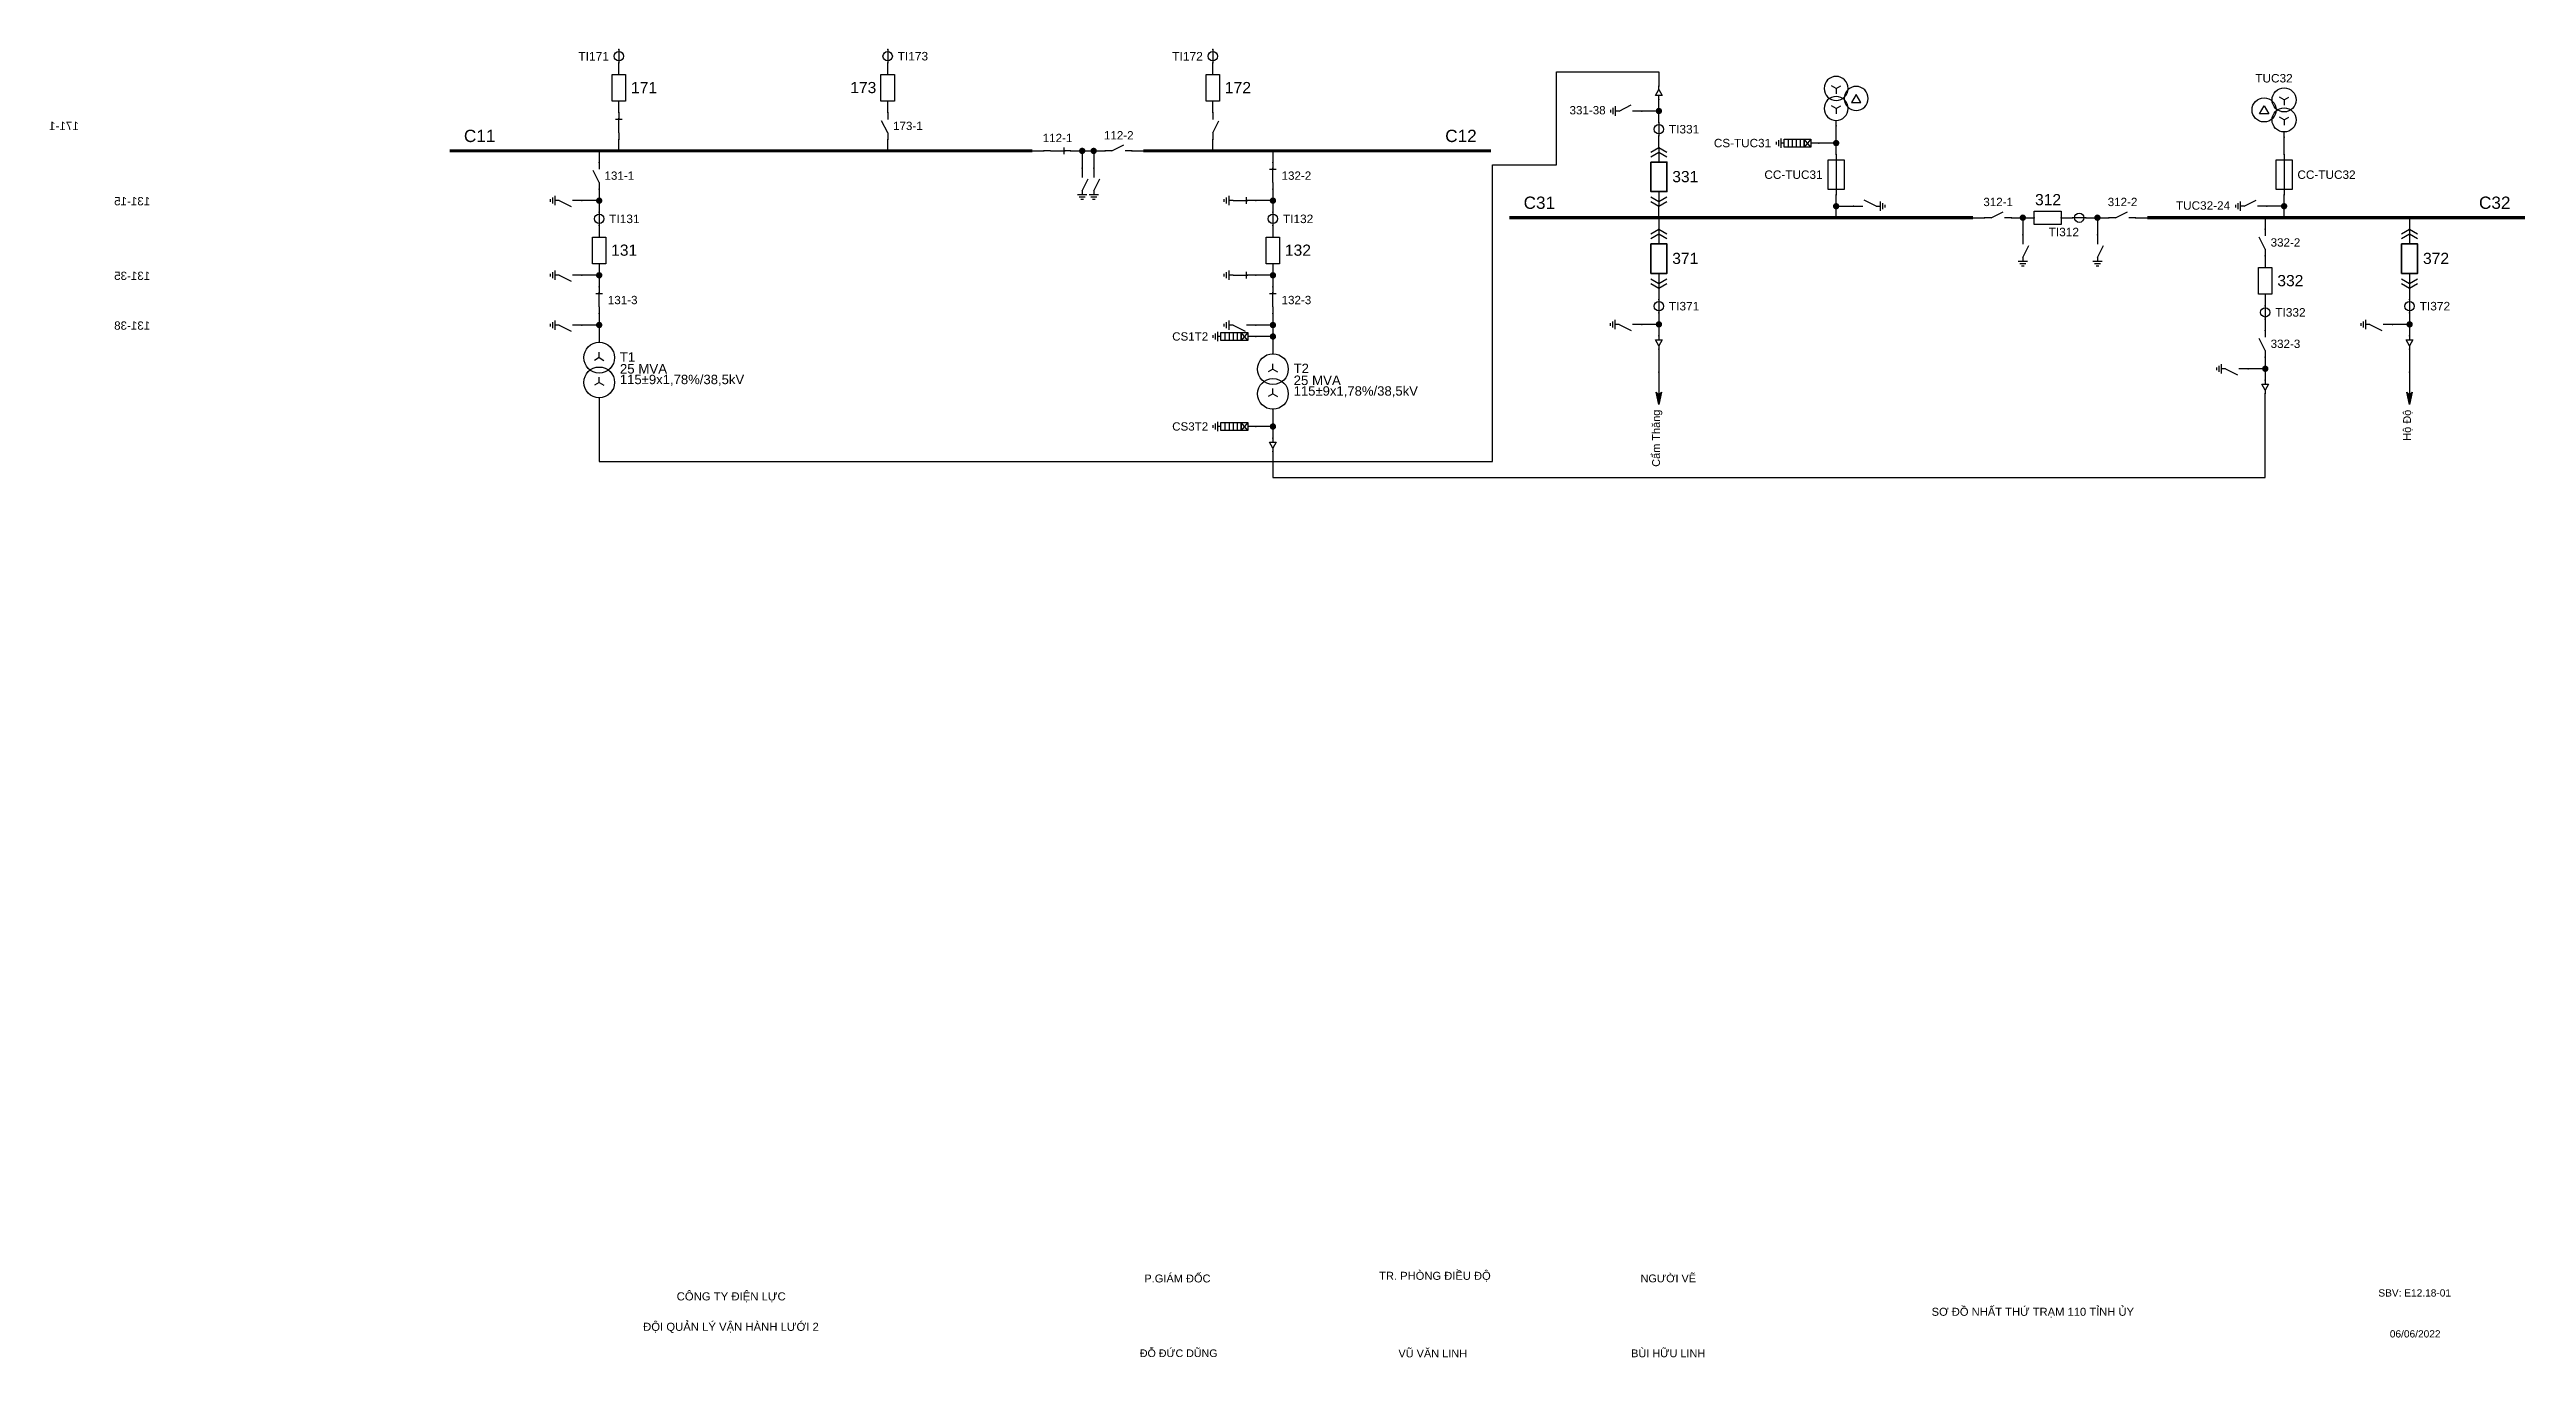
# Model space of a CAD drawing. Header units: millimetres. Extents: x -379 to 411, y 7 to 290.
# Drawn here: x -52.5 to 411, y 7.4 to 252.1 of the extents above; entities that cross this region are included whole.
import ezdxf

# ---------------------------------------------------------------- set-up
doc = ezdxf.new("R2010")
doc.units = ezdxf.units.MM
for name, color, linetype, lineweight in [('BUSBAR_110KV', 1, 'Continuous', 50), ('BUSBAR_35KV', 30, 'Continuous', 50), ('HV_110KV', 1, 'Continuous', 25), ('MV_35KV', 30, 'Continuous', 25)]:
    doc.layers.add(name, color=color, linetype=linetype, lineweight=lineweight)
doc.layers.add('SYM_PORTS', color=8, linetype='Continuous', plot=False)
doc.layers.add('TEXT', color=7, linetype='Continuous')
doc.styles.add('SLD_TEXT', font='arial.ttf')

msp = doc.modelspace()

# ---------------------------------------------------------------- texts
at = {"layer": 'TEXT', "attachment_point": 7, "style": 'SLD_TEXT'}
for s, insert, char_height in [('C11', (25.06, 234.79), 2.298), ('C12', (208.68, 234.79), 2.298), ('C31', (223.35, 222.29), 2.298), ('C32', (402.12, 222.29), 2.298), ('25 MVA', (54.24, 191.48), 1.778), ('115±9x1,78%/38,5kV', (54.24, 189.2), 1.7529), ('25 MVA', (180.31, 189.33), 1.778), ('115±9x1,78%/38,5kV', (180.31, 187.05), 1.7529), ('P.GIÁM ĐỐC', (152.38, 21.45), 1.477), ('TR. PHÒNG ĐIỀU ĐỘ', (196.31, 21.63), 1.4954), ('NGƯỜI VẼ', (245.23, 21.47), 1.457), ('CÔNG TY ĐIỆN LỰC', (64.87, 17.77), 1.5162), ('SBV: E12.18-01', (383.29, 18.81), 1.357), ('ĐỘI QUẢN LÝ VẬN HÀNH LƯỚI 2', (58.59, 12), 1.5133), ('SƠ ĐỒ NHẤT THỨ TRẠM 110 TỈNH ỦY', (299.69, 14.9), 1.4981), ('ĐỖ ĐỨC DŨNG', (151.54, 7.49), 1.4257), ('VŨ VĂN LINH', (199.92, 7.43), 1.465), ('BÙI HỮU LINH', (243.47, 7.45), 1.4592), ('06/06/2022', (385.43, 11.15), 1.358)]:
    msp.add_mtext(s, dxfattribs=dict(at, insert=insert, char_height=char_height))
at = {"layer": 'TEXT', "attachment_point": 7, "rotation": 90, "style": 'SLD_TEXT'}
for s, insert, char_height in [('Cẩm Thăng', (249.3, 174.06), 1.465), ('Hộ Độ', (389.72, 178.93), 1.47)]:
    msp.add_mtext(s, dxfattribs=dict(at, insert=insert, char_height=char_height))

# ---------------------------------------------------------------- blocks, each defined once
blk = doc.blocks.new('SYM_DISCONNECTOR_CLOSED')
at = {"lineweight": 25}
for points in [[(-0.625, 1.25), (0.625, 1.25)], [(0, 2.5), (0, 1.25)], [(0, -1.25), (0, 1.5)], [(0, -1.25), (0, -2.5)]]:
    blk.add_lwpolyline(points, dxfattribs=at)
at = {"layer": 'SYM_PORTS'}
for p in [(0, 2.5), (0, -2.5)]:
    blk.add_point(p, dxfattribs=at)
blk.add_attdef('DEVICE_CODE', (1.625, -0.5), '', height=2)
blk = doc.blocks.new('SYM_CIRCUIT_BREAKER')
at = {"lineweight": 25}
blk.add_lwpolyline([(-1.25, 2.5), (1.25, 2.5), (1.25, -2.5), (-1.25, -2.5)], close=True, dxfattribs=at)
at = {"layer": 'SYM_PORTS'}
for p in [(0, 2.5), (0, -2.5)]:
    blk.add_point(p, dxfattribs=at)
blk.add_attdef('DEVICE_CODE', (2.25, -0.5), '', height=2)
at = {"flags": 1}
blk.add_attdef('RATING', (2.25, -3.5), '', height=2, dxfattribs=at)
blk = doc.blocks.new('SYM_CURRENT_TRANSFORMER')
at = {"lineweight": 25}
blk.add_lwpolyline([(0, 1.25), (0, -1.25)], dxfattribs=at)
blk.add_circle((0, 0), 0.875, dxfattribs=at)
at = {"layer": 'SYM_PORTS'}
for p in [(0, 1.25), (0, -1.25)]:
    blk.add_point(p, dxfattribs=at)
blk.add_attdef('DEVICE_CODE', (1.875, -1.75), '', height=2)
at = {"flags": 1}
blk.add_attdef('RATIO', (1.875, -4.75), '', height=2, dxfattribs=at)
blk = doc.blocks.new('SYM_DISCONNECTOR_OPEN')
at = {"lineweight": 25}
for points in [[(0, -1.25), (-1.125, 1)], [(0, 2.5), (0, 1.25)], [(0, -1.25), (0, -2.5)]]:
    blk.add_lwpolyline(points, dxfattribs=at)
at = {"layer": 'SYM_PORTS'}
for p in [(0, 2.5), (0, -2.5)]:
    blk.add_point(p, dxfattribs=at)
blk.add_attdef('DEVICE_CODE', (1, -0.5), '', height=2)
blk = doc.blocks.new('SYM_EARTHING_SWITCH_OPEN')
at = {"lineweight": 25}
for points in [[(0, -1.25), (-1.125, 1)], [(0, 3), (0, 1.25)], [(-0.875, -2), (0.875, -2)], [(-0.5625, -2.4375), (0.5625, -2.4375)], [(-0.25, -2.875), (0.25, -2.875)], [(0, -1.25), (0, -2)]]:
    blk.add_lwpolyline(points, dxfattribs=at)
at = {"layer": 'SYM_PORTS'}
blk.add_point((0, 3), dxfattribs=at)
blk.add_attdef('DEVICE_CODE', (1.875, 0), '', height=2)
blk = doc.blocks.new('SYM_TRANSFORMER_2W')
at = {"lineweight": 25}
for points in [[(0, 2.3125), (-0.8625, 1.8125)], [(0, 2.3125), (0, 3.3125)], [(0, 2.3125), (0.8625, 1.8125)], [(0, -2.3125), (-0.8625, -2.8125)], [(0, -2.3125), (0, -1.3125)], [(0, -2.3125), (0.8625, -2.8125)]]:
    blk.add_lwpolyline(points, dxfattribs=at)
for centre in [(0, 2.3125), (0, -2.3125)]:
    blk.add_circle(centre, 2.875, dxfattribs=at)
at = {"layer": 'SYM_PORTS'}
for p in [(0, 5.1875), (0, -5.1875)]:
    blk.add_point(p, dxfattribs=at)
blk.add_attdef('DEVICE_CODE', (3.875, 2.1875), '', height=2)
at = {"flags": 1}
for tag, p in [('POWER', (3.875, -0.8125)), ('VOLTAGE_RATIO', (3.875, -3.8125))]:
    blk.add_attdef(tag, p, '', height=2, dxfattribs=at)
blk = doc.blocks.new('SYM_SURGE_ARRESTER')
at = {"lineweight": 25}
for points in [[(-0.75, 2.5), (0.75, 2.5), (0.75, 1.25), (-0.75, 1.25)], [(-0.75, 1.25), (0.75, 1.25), (0.75, -2.5), (-0.75, -2.5)]]:
    blk.add_lwpolyline(points, close=True, dxfattribs=at)
for points in [[(-0.75, 2.5), (0.75, 1.25)], [(0.75, 2.5), (-0.75, 1.25)], [(-0.75, 0.5), (0.75, 0.5)], [(0, 4), (0, 2.5)], [(-0.875, -3.125), (0.875, -3.125)], [(-0.75, -0.25), (0.75, -0.25)], [(-0.75, -1), (0.75, -1)], [(-0.75, -1.75), (0.75, -1.75)], [(-0.5625, -3.5625), (0.5625, -3.5625)], [(-0.25, -4), (0.25, -4)], [(0, -2.5), (0, -3.125)]]:
    blk.add_lwpolyline(points, dxfattribs=at)
at = {"layer": 'SYM_PORTS'}
blk.add_point((0, 4), dxfattribs=at)
blk.add_attdef('DEVICE_CODE', (1.875, 1), '', height=2)
blk = doc.blocks.new('SYM_CABLE_TERMINATION')
at = {"lineweight": 25}
blk.add_lwpolyline([(-0.625, 0.5), (0.625, 0.5), (0, -0.625)], close=True, dxfattribs=at)
for points in [[(0, 1.25), (0, 0.5)], [(0, -0.625), (0, -1.25)]]:
    blk.add_lwpolyline(points, dxfattribs=at)
at = {"layer": 'SYM_PORTS'}
for p in [(0, 1.25), (0, -1.25)]:
    blk.add_point(p, dxfattribs=at)
blk = doc.blocks.new('SYM_DRAWOUT_BREAKER')
at = {"lineweight": 25}
for points in [[(-1.5, 4.625), (0, 5.5), (1.5, 4.625)], [(0, 5.5), (0, 2.75)], [(-1.5, 3.75), (0, 4.625), (1.5, 3.75)], [(-1.5, -3.75), (0, -4.625), (1.5, -3.75)], [(-1.5, -4.625), (0, -5.5), (1.5, -4.625)], [(0, -2.75), (0, -5.5)]]:
    blk.add_lwpolyline(points, dxfattribs=at)
at = {"lineweight": 35}
blk.add_lwpolyline([(-1.5, 2.75), (1.5, 2.75), (1.5, -2.75), (-1.5, -2.75)], close=True, dxfattribs=at)
at = {"layer": 'SYM_PORTS'}
for p in [(0, 5.5), (0, -5.5)]:
    blk.add_point(p, dxfattribs=at)
blk.add_attdef('DEVICE_CODE', (2.5, 2.5), '', height=2)
at = {"flags": 1}
blk.add_attdef('RATING', (2.5, -0.5), '', height=2, dxfattribs=at)
blk = doc.blocks.new('SYM_LINE_FEEDER_ARROW')
blk.add_hatch(color=7).paths.add_polyline_path([(0, -3), (-0.5, -0.75), (0, -1.25), (0.5, -0.75)])
at = {"lineweight": 25}
blk.add_lwpolyline([(0, 3), (0, -1.25)], dxfattribs=at)
blk.add_lwpolyline([(0, -3), (-0.5, -0.75), (0, -1.25), (0.5, -0.75)], close=True, dxfattribs=at)
at = {"layer": 'SYM_PORTS'}
blk.add_point((0, 3), dxfattribs=at)
blk.add_attdef('LINE_NAME', (1.5, 0), '', height=2)
blk = doc.blocks.new('SYM_FUSE_DISCONNECTOR')
at = {"lineweight": 25}
blk.add_lwpolyline([(-1.5, 2.75), (1.5, 2.75), (1.5, -2.75), (-1.5, -2.75)], close=True, dxfattribs=at)
blk.add_lwpolyline([(0, 3.75), (0, -3.75)], dxfattribs=at)
at = {"layer": 'SYM_PORTS'}
for p in [(0, 3.75), (0, -3.75)]:
    blk.add_point(p, dxfattribs=at)
blk.add_attdef('DEVICE_CODE', (2.5, 0.75), '', height=2)
at = {"flags": 1}
blk.add_attdef('RATING', (2.5, -2.25), '', height=2, dxfattribs=at)
blk = doc.blocks.new('SYM_VOLTAGE_TRANSFORMER')
at = {"lineweight": 25}
for points in [[(0, 1.375), (-0.8625, 0.875)], [(0, 4.625), (0, 3.625)], [(0, 1.375), (0, 2.375)], [(0, 1.375), (0.8625, 0.875)], [(0, -2.375), (-0.8625, -2.875)], [(0, -2.375), (0, -1.375)], [(0, -2.375), (0.8625, -2.875)]]:
    blk.add_lwpolyline(points, dxfattribs=at)
blk.add_lwpolyline([(2.875, 0.25), (4.625, 0.25), (3.75, -1.25)], close=True, dxfattribs=at)
for centre in [(0, 1.375), (3.75, -0.5), (0, -2.375)]:
    blk.add_circle(centre, 2.25, dxfattribs=at)
at = {"layer": 'SYM_PORTS'}
blk.add_point((0, 4.625), dxfattribs=at)
blk.add_attdef('DEVICE_CODE', (7, 1.625), '', height=2)
at = {"flags": 1}
blk.add_attdef('RATIO', (7, -1.375), '', height=2, dxfattribs=at)
blk = doc.blocks.new('SYM_EARTHING_SWITCH_CLOSED')
at = {"lineweight": 25}
for points in [[(-0.625, 1.25), (0.625, 1.25)], [(0, 3), (0, 1.25)], [(0, -1.25), (0, 1.5)], [(-0.875, -2), (0.875, -2)], [(-0.5625, -2.4375), (0.5625, -2.4375)], [(-0.25, -2.875), (0.25, -2.875)], [(0, -1.25), (0, -2)]]:
    blk.add_lwpolyline(points, dxfattribs=at)
at = {"layer": 'SYM_PORTS'}
blk.add_point((0, 3), dxfattribs=at)
blk.add_attdef('DEVICE_CODE', (1.875, 0), '', height=2)

# ---------------------------------------------------------------- hatches: boundary and pattern name
at = {"layer": 'HV_110KV'}
h = msp.add_hatch(color=7, dxfattribs=at)
edge = h.paths.add_edge_path()
edge.add_arc((140.75, 233.17), 0.6, 0, 360)
h = msp.add_hatch(color=7, dxfattribs=at)
edge = h.paths.add_edge_path()
edge.add_arc((142.9, 233.17), 0.6, 0, 360)
h = msp.add_hatch(color=7, dxfattribs=at)
edge = h.paths.add_edge_path()
edge.add_arc((50.37, 223.86), 0.6, 0, 360)
h = msp.add_hatch(color=7, dxfattribs=at)
edge = h.paths.add_edge_path()
edge.add_arc((176.44, 223.86), 0.6, 0, 360)
h = msp.add_hatch(color=7, dxfattribs=at)
edge = h.paths.add_edge_path()
edge.add_arc((50.37, 209.9), 0.6, 0, 360)
h = msp.add_hatch(color=7, dxfattribs=at)
edge = h.paths.add_edge_path()
edge.add_arc((176.44, 209.9), 0.6, 0, 360)
h = msp.add_hatch(color=7, dxfattribs=at)
edge = h.paths.add_edge_path()
edge.add_arc((50.37, 200.59), 0.6, 0, 360)
h = msp.add_hatch(color=7, dxfattribs=at)
edge = h.paths.add_edge_path()
edge.add_arc((176.44, 200.59), 0.6, 0, 360)
h = msp.add_hatch(color=7, dxfattribs=at)
edge = h.paths.add_edge_path()
edge.add_arc((176.44, 198.44), 0.6, 0, 360)
at = {"layer": 'MV_35KV'}
h = msp.add_hatch(color=7, dxfattribs=at)
edge = h.paths.add_edge_path()
edge.add_arc((248.66, 240.63), 0.6, 0, 360)
h = msp.add_hatch(color=7, dxfattribs=at)
edge = h.paths.add_edge_path()
edge.add_arc((281.83, 234.63), 0.6, 0, 360)
h = msp.add_hatch(color=7, dxfattribs=at)
edge = h.paths.add_edge_path()
edge.add_arc((281.83, 222.82), 0.6, 0, 360)
h = msp.add_hatch(color=7, dxfattribs=at)
edge = h.paths.add_edge_path()
edge.add_arc((365.65, 222.82), 0.6, 0, 360)
h = msp.add_hatch(color=7, dxfattribs=at)
edge = h.paths.add_edge_path()
edge.add_arc((316.76, 220.67), 0.6, 0, 360)
h = msp.add_hatch(color=7, dxfattribs=at)
edge = h.paths.add_edge_path()
edge.add_arc((330.72, 220.67), 0.6, 0, 360)
h = msp.add_hatch(color=7, dxfattribs=at)
edge = h.paths.add_edge_path()
edge.add_arc((248.66, 200.71), 0.6, 0, 360)
h = msp.add_hatch(color=7, dxfattribs=at)
edge = h.paths.add_edge_path()
edge.add_arc((389.14, 200.71), 0.6, 0, 360)
h = msp.add_hatch(color=7, dxfattribs=at)
edge = h.paths.add_edge_path()
edge.add_arc((362.13, 192.4), 0.6, 0, 360)
h = msp.add_hatch(color=7, dxfattribs=at)
edge = h.paths.add_edge_path()
edge.add_arc((176.44, 181.6), 0.6, 0, 360)

# ---------------------------------------------------------------- linework, layer by layer
at = {"layer": 'BUSBAR_110KV', "const_width": 0.588}
for points in [[(22.37, 233.17), (131.44, 233.17)], [(152.21, 233.17), (217.26, 233.17)]]:
    msp.add_lwpolyline(points, dxfattribs=at)
at = {"layer": 'BUSBAR_35KV', "const_width": 0.588}
for points in [[(220.66, 220.67), (307.45, 220.67)], [(340.03, 220.67), (410.71, 220.67)]]:
    msp.add_lwpolyline(points, dxfattribs=at)
at = {"layer": 'HV_110KV'}
for points in [[(54.07, 247.47), (54.07, 249.63)], [(104.35, 247.47), (104.35, 249.63)], [(165.18, 247.47), (165.18, 249.63)], [(54.07, 240.32), (54.07, 242.47)], [(104.35, 240.32), (104.35, 242.47)], [(165.18, 240.32), (165.18, 242.47)], [(50.37, 233.17), (50.37, 231.01)], [(54.07, 233.17), (54.07, 235.32)], [(104.35, 233.17), (104.35, 235.32)], [(131.44, 233.17), (133.59, 233.17)], [(138.59, 233.17), (140.75, 233.17)], [(140.75, 233.17), (140.75, 229.95)], [(140.75, 233.17), (142.9, 233.17)], [(142.9, 233.17), (142.9, 229.95)], [(142.9, 233.17), (145.05, 233.17)], [(150.05, 233.17), (152.21, 233.17)], [(165.18, 233.17), (165.18, 235.32)], [(176.44, 233.17), (176.44, 231.01)], [(50.37, 223.86), (47.15, 223.86)], [(50.37, 226.01), (50.37, 223.86)], [(50.37, 223.86), (50.37, 221.71)], [(176.44, 223.86), (173.22, 223.86)], [(176.44, 226.01), (176.44, 223.86)], [(176.44, 223.86), (176.44, 221.71)], [(50.37, 219.21), (50.37, 217.05)], [(176.44, 219.21), (176.44, 217.05)], [(50.37, 209.9), (47.15, 209.9)], [(50.37, 212.05), (50.37, 209.9)], [(50.37, 209.9), (50.37, 207.75)], [(176.44, 209.9), (173.22, 209.9)], [(176.44, 212.05), (176.44, 209.9)], [(176.44, 209.9), (176.44, 207.75)], [(50.37, 200.59), (47.15, 200.59)], [(50.37, 202.75), (50.37, 200.59)], [(50.37, 200.59), (50.37, 197.36)], [(176.44, 200.59), (173.22, 200.59)], [(176.44, 202.75), (176.44, 200.59)], [(176.44, 200.59), (176.44, 198.44)], [(176.44, 198.44), (173.22, 198.44)], [(176.44, 198.44), (176.44, 195.21)]]:
    msp.add_lwpolyline(points, dxfattribs=at)
at = {"layer": 'MV_35KV'}
for points in [[(50.37, 186.99), (50.37, 184.29), (50.37, 175.05), (217.5, 175.05), (217.5, 230.55), (229.5, 230.55), (229.5, 247.98), (248.66, 247.98), (248.66, 245.28)], [(248.66, 240.63), (248.66, 242.78)], [(248.66, 240.63), (245.45, 240.63)], [(248.66, 238.47), (248.66, 240.63)], [(281.83, 234.63), (281.83, 237.86)], [(248.66, 233.82), (248.66, 235.97)], [(281.83, 234.63), (278.62, 234.63)], [(281.83, 232.47), (281.83, 234.63)], [(365.65, 232.47), (365.65, 235.7)], [(248.66, 220.67), (248.66, 222.82)], [(281.83, 222.82), (281.83, 224.97)], [(281.83, 220.67), (281.83, 222.82)], [(281.83, 222.82), (285.05, 222.82)], [(365.65, 222.82), (362.43, 222.82)], [(365.65, 222.82), (365.65, 224.97)], [(365.65, 220.67), (365.65, 222.82)], [(248.66, 220.67), (248.66, 218.51)], [(307.45, 220.67), (309.61, 220.67)], [(314.61, 220.67), (316.76, 220.67)], [(316.76, 220.67), (316.76, 217.45)], [(316.76, 220.67), (318.91, 220.67)], [(323.91, 220.67), (326.07, 220.67)], [(328.57, 220.67), (330.72, 220.67)], [(330.72, 220.67), (330.72, 217.45)], [(330.72, 220.67), (332.87, 220.67)], [(337.87, 220.67), (340.03, 220.67)], [(362.13, 220.67), (362.13, 218.51)], [(389.14, 220.67), (389.14, 218.51)], [(362.13, 213.51), (362.13, 211.36)], [(248.66, 207.51), (248.66, 205.36)], [(362.13, 206.36), (362.13, 204.21)], [(389.14, 207.51), (389.14, 205.36)], [(248.66, 200.71), (245.45, 200.71)], [(248.66, 202.86), (248.66, 200.71)], [(248.66, 200.71), (248.66, 198.55)], [(362.13, 201.71), (362.13, 199.55)], [(389.14, 200.71), (385.93, 200.71)], [(389.14, 202.86), (389.14, 200.71)], [(389.14, 200.71), (389.14, 198.55)], [(248.66, 196.05), (248.66, 191.75)], [(389.14, 196.05), (389.14, 191.75)], [(362.13, 192.4), (358.92, 192.4)], [(362.13, 194.55), (362.13, 192.4)], [(362.13, 192.4), (362.13, 190.25)], [(176.44, 176.95), (176.44, 174.25), (176.44, 172.05), (362.13, 172.05), (362.13, 185.05), (362.13, 187.75)], [(176.44, 181.6), (173.22, 181.6)], [(176.44, 184.83), (176.44, 181.6)], [(176.44, 181.6), (176.44, 179.45)]]:
    msp.add_lwpolyline(points, dxfattribs=at)

# ---------------------------------------------------------------- block references
at = {"layer": 'HV_110KV'}
ref = msp.add_blockref('SYM_CURRENT_TRANSFORMER', (54.07, 250.88), dxfattribs=at)
ref.add_attrib('DEVICE_CODE', 'TI171', (46.47, 250.07), dxfattribs={"layer": 'TEXT', "height": 1.607, "style": 'SLD_TEXT'})
ref = msp.add_blockref('SYM_CURRENT_TRANSFORMER', (104.35, 250.88), dxfattribs=at)
ref.add_attrib('DEVICE_CODE', 'TI173', (106.22, 250.09), dxfattribs={"layer": 'TEXT', "height": 1.594, "style": 'SLD_TEXT'})
ref = msp.add_blockref('SYM_CURRENT_TRANSFORMER', (165.18, 250.88), dxfattribs=at)
ref.add_attrib('DEVICE_CODE', 'TI172', (157.59, 250.07), dxfattribs={"layer": 'TEXT', "height": 1.607, "style": 'SLD_TEXT'})
ref = msp.add_blockref('SYM_CIRCUIT_BREAKER', (54.07, 244.97), dxfattribs=at)
ref.add_attrib('DEVICE_CODE', '171', (56.31, 243.95), dxfattribs={"layer": 'TEXT', "height": 2.11, "style": 'SLD_TEXT'})
ref = msp.add_blockref('SYM_CIRCUIT_BREAKER', (104.35, 244.97), dxfattribs=at)
ref.add_attrib('DEVICE_CODE', '173', (97.35, 243.97), dxfattribs={"layer": 'TEXT', "height": 2.092, "style": 'SLD_TEXT'})
ref = msp.add_blockref('SYM_CIRCUIT_BREAKER', (165.18, 244.97), dxfattribs=at)
ref.add_attrib('DEVICE_CODE', '172', (167.43, 243.95), dxfattribs={"layer": 'TEXT', "height": 2.11, "style": 'SLD_TEXT'})
ref = msp.add_blockref('SYM_DISCONNECTOR_OPEN', (165.18, 237.82), dxfattribs=dict(at, xscale=-1))
ref.add_attrib('DEVICE_CODE', '172-2', (158.72, 237.05), dxfattribs={"layer": 'TEXT', "extrusion": (0, 0, -1), "height": 1.57, "style": 'SLD_TEXT'})
ref = msp.add_blockref('SYM_DISCONNECTOR_CLOSED', (54.07, 237.82), dxfattribs=dict(at, xscale=-1))
ref.add_attrib('DEVICE_CODE', '171-1', (46.98, 237.05), dxfattribs={"layer": 'TEXT', "extrusion": (0, 0, -1), "height": 1.57, "style": 'SLD_TEXT'})
ref = msp.add_blockref('SYM_DISCONNECTOR_OPEN', (104.35, 237.82), dxfattribs=at)
ref.add_attrib('DEVICE_CODE', '173-1', (105.35, 237.07), dxfattribs={"layer": 'TEXT', "height": 1.557, "style": 'SLD_TEXT'})
ref = msp.add_blockref('SYM_DISCONNECTOR_CLOSED', (136.09, 233.17), dxfattribs=dict(at, rotation=270))
ref.add_attrib('DEVICE_CODE', '112-1', (133.36, 234.81), dxfattribs={"layer": 'TEXT', "height": 1.554, "style": 'SLD_TEXT'})
ref = msp.add_blockref('SYM_DISCONNECTOR_OPEN', (147.55, 233.17), dxfattribs=dict(at, rotation=270))
ref.add_attrib('DEVICE_CODE', '112-2', (144.82, 235.31), dxfattribs={"layer": 'TEXT', "height": 1.554, "style": 'SLD_TEXT'})
ref = msp.add_blockref('SYM_EARTHING_SWITCH_OPEN', (142.9, 226.95), dxfattribs=dict(at, xscale=-1))
ref.add_attrib('DEVICE_CODE', '112-25', (146.34, 221.52), dxfattribs={"layer": 'TEXT', "extrusion": (0, 0, -1), "height": 1.552, "style": 'SLD_TEXT'})
ref = msp.add_blockref('SYM_EARTHING_SWITCH_OPEN', (140.75, 226.95), dxfattribs=dict(at, xscale=-1))
ref.add_attrib('DEVICE_CODE', '112-15', (137.55, 221.52), dxfattribs={"layer": 'TEXT', "extrusion": (0, 0, -1), "height": 1.552, "style": 'SLD_TEXT'})
ref = msp.add_blockref('SYM_DISCONNECTOR_OPEN', (50.37, 228.51), dxfattribs=at)
ref.add_attrib('DEVICE_CODE', '131-1', (51.36, 227.76), dxfattribs={"layer": 'TEXT', "height": 1.554, "style": 'SLD_TEXT'})
ref = msp.add_blockref('SYM_DISCONNECTOR_CLOSED', (176.44, 228.51), dxfattribs=at)
ref.add_attrib('DEVICE_CODE', '132-2', (178.06, 227.76), dxfattribs={"layer": 'TEXT', "height": 1.554, "style": 'SLD_TEXT'})
ref = msp.add_blockref('SYM_EARTHING_SWITCH_CLOSED', (170.22, 223.86), dxfattribs=dict(at, xscale=-1, rotation=270))
ref.add_attrib('DEVICE_CODE', '132-25', (159.71, 223.11), dxfattribs={"layer": 'TEXT', "extrusion": (0, 0, -1), "height": 1.552, "style": 'SLD_TEXT'})
ref = msp.add_blockref('SYM_EARTHING_SWITCH_OPEN', (44.15, 223.86), dxfattribs=dict(at, xscale=-1, rotation=270))
ref.add_attrib('DEVICE_CODE', '131-15', (33.64, 222.98), dxfattribs={"layer": 'TEXT', "extrusion": (0, 0, -1), "height": 1.552, "style": 'SLD_TEXT'})
ref = msp.add_blockref('SYM_CURRENT_TRANSFORMER', (50.37, 220.46), dxfattribs=at)
ref.add_attrib('DEVICE_CODE', 'TI131', (52.24, 219.66), dxfattribs={"layer": 'TEXT', "height": 1.59, "style": 'SLD_TEXT'})
ref = msp.add_blockref('SYM_CURRENT_TRANSFORMER', (176.44, 220.46), dxfattribs=at)
ref.add_attrib('DEVICE_CODE', 'TI132', (178.31, 219.66), dxfattribs={"layer": 'TEXT', "height": 1.59, "style": 'SLD_TEXT'})
ref = msp.add_blockref('SYM_CIRCUIT_BREAKER', (50.37, 214.55), dxfattribs=at)
ref.add_attrib('DEVICE_CODE', '131', (52.61, 213.55), dxfattribs={"layer": 'TEXT', "height": 2.092, "style": 'SLD_TEXT'})
ref = msp.add_blockref('SYM_CIRCUIT_BREAKER', (176.44, 214.55), dxfattribs=at)
ref.add_attrib('DEVICE_CODE', '132', (178.68, 213.55), dxfattribs={"layer": 'TEXT', "height": 2.092, "style": 'SLD_TEXT'})
ref = msp.add_blockref('SYM_EARTHING_SWITCH_CLOSED', (170.22, 209.9), dxfattribs=dict(at, xscale=-1, rotation=270))
ref.add_attrib('DEVICE_CODE', '132-35', (159.71, 209.15), dxfattribs={"layer": 'TEXT', "extrusion": (0, 0, -1), "height": 1.552, "style": 'SLD_TEXT'})
ref = msp.add_blockref('SYM_EARTHING_SWITCH_OPEN', (44.15, 209.9), dxfattribs=dict(at, xscale=-1, rotation=270))
ref.add_attrib('DEVICE_CODE', '131-35', (33.64, 209.02), dxfattribs={"layer": 'TEXT', "extrusion": (0, 0, -1), "height": 1.552, "style": 'SLD_TEXT'})
ref = msp.add_blockref('SYM_DISCONNECTOR_CLOSED', (50.37, 205.25), dxfattribs=at)
ref.add_attrib('DEVICE_CODE', '131-3', (51.99, 204.49), dxfattribs={"layer": 'TEXT', "height": 1.554, "style": 'SLD_TEXT'})
ref = msp.add_blockref('SYM_DISCONNECTOR_CLOSED', (176.44, 205.25), dxfattribs=at)
ref.add_attrib('DEVICE_CODE', '132-3', (178.06, 204.49), dxfattribs={"layer": 'TEXT', "height": 1.554, "style": 'SLD_TEXT'})
ref = msp.add_blockref('SYM_EARTHING_SWITCH_OPEN', (170.22, 200.59), dxfattribs=dict(at, xscale=-1, rotation=270))
ref.add_attrib('DEVICE_CODE', '132-38', (159.71, 199.71), dxfattribs={"layer": 'TEXT', "extrusion": (0, 0, -1), "height": 1.552, "style": 'SLD_TEXT'})
ref = msp.add_blockref('SYM_EARTHING_SWITCH_OPEN', (44.15, 200.59), dxfattribs=dict(at, xscale=-1, rotation=270))
ref.add_attrib('DEVICE_CODE', '131-38', (33.64, 199.71), dxfattribs={"layer": 'TEXT', "extrusion": (0, 0, -1), "height": 1.552, "style": 'SLD_TEXT'})
ref = msp.add_blockref('SYM_SURGE_ARRESTER', (169.22, 198.44), dxfattribs=dict(at, rotation=270))
ref.add_attrib('DEVICE_CODE', 'CS1T2', (157.59, 197.68), dxfattribs={"layer": 'TEXT', "height": 1.549, "style": 'SLD_TEXT'})
ref = msp.add_blockref('SYM_TRANSFORMER_2W', (50.37, 192.17), dxfattribs=at)
ref.add_attrib('DEVICE_CODE', 'T1', (54.24, 193.75), dxfattribs={"layer": 'TEXT', "height": 1.754, "style": 'SLD_TEXT'})
ref = msp.add_blockref('SYM_TRANSFORMER_2W', (176.44, 190.02), dxfattribs=at)
ref.add_attrib('DEVICE_CODE', 'T2', (180.31, 191.6), dxfattribs={"layer": 'TEXT', "height": 1.754, "style": 'SLD_TEXT'})
at = {"layer": 'MV_35KV'}
ref = msp.add_blockref('SYM_VOLTAGE_TRANSFORMER', (281.83, 242.48), dxfattribs=dict(at, xscale=-1, rotation=180))
ref.add_attrib('DEVICE_CODE', 'TUC31', (280.2, 248.12), dxfattribs={"layer": 'TEXT', "extrusion": (0, 0, -1), "height": 1.58, "style": 'SLD_TEXT'})
ref = msp.add_blockref('SYM_VOLTAGE_TRANSFORMER', (365.65, 240.33), dxfattribs=dict(at, rotation=180))
ref.add_attrib('DEVICE_CODE', 'TUC32', (360.26, 245.97), dxfattribs={"layer": 'TEXT', "height": 1.58, "style": 'SLD_TEXT'})
ref = msp.add_blockref('SYM_EARTHING_SWITCH_OPEN', (242.45, 240.63), dxfattribs=dict(at, rotation=270))
ref.add_attrib('DEVICE_CODE', '331-38', (231.94, 240), dxfattribs={"layer": 'TEXT', "height": 1.552, "style": 'SLD_TEXT'})
at = {"layer": 'MV_35KV', "rotation": 180}
msp.add_blockref('SYM_CABLE_TERMINATION', (248.66, 244.03), dxfattribs=at)
at = {"layer": 'MV_35KV'}
ref = msp.add_blockref('SYM_CURRENT_TRANSFORMER', (248.66, 237.22), dxfattribs=at)
ref.add_attrib('DEVICE_CODE', 'TI331', (250.53, 236.43), dxfattribs={"layer": 'TEXT', "height": 1.59, "style": 'SLD_TEXT'})
ref = msp.add_blockref('SYM_DRAWOUT_BREAKER', (248.66, 228.32), dxfattribs=at)
ref.add_attrib('DEVICE_CODE', '331', (251.16, 227.31), dxfattribs={"layer": 'TEXT', "height": 2.092, "style": 'SLD_TEXT'})
ref = msp.add_blockref('SYM_SURGE_ARRESTER', (274.62, 234.63), dxfattribs=dict(at, rotation=270))
ref.add_attrib('DEVICE_CODE', 'CS-TUC31', (258.95, 233.85), dxfattribs={"layer": 'TEXT', "height": 1.567, "style": 'SLD_TEXT'})
ref = msp.add_blockref('SYM_FUSE_DISCONNECTOR', (281.83, 228.72), dxfattribs=at)
ref.add_attrib('DEVICE_CODE', 'CC-TUC31', (268.4, 227.93), dxfattribs={"layer": 'TEXT', "height": 1.577, "style": 'SLD_TEXT'})
ref = msp.add_blockref('SYM_FUSE_DISCONNECTOR', (365.65, 228.72), dxfattribs=at)
ref.add_attrib('DEVICE_CODE', 'CC-TUC32', (368.14, 227.93), dxfattribs={"layer": 'TEXT', "height": 1.577, "style": 'SLD_TEXT'})
ref = msp.add_blockref('SYM_EARTHING_SWITCH_OPEN', (288.05, 222.82), dxfattribs=dict(at, xscale=-1, rotation=90))
ref.add_attrib('DEVICE_CODE', 'TUC31-14', (291.92, 222.16), dxfattribs={"layer": 'TEXT', "extrusion": (0, 0, -1), "height": 1.574, "style": 'SLD_TEXT'})
ref = msp.add_blockref('SYM_DISCONNECTOR_OPEN', (312.11, 220.67), dxfattribs=dict(at, rotation=270))
ref.add_attrib('DEVICE_CODE', '312-1', (309.37, 222.84), dxfattribs={"layer": 'TEXT', "height": 1.554, "style": 'SLD_TEXT'})
ref = msp.add_blockref('SYM_CIRCUIT_BREAKER', (321.41, 220.67), dxfattribs=dict(at, rotation=270))
ref.add_attrib('DEVICE_CODE', '312', (319.04, 223), dxfattribs={"layer": 'TEXT', "height": 2.092, "style": 'SLD_TEXT'})
ref = msp.add_blockref('SYM_DISCONNECTOR_OPEN', (335.37, 220.67), dxfattribs=dict(at, rotation=270))
ref.add_attrib('DEVICE_CODE', '312-2', (332.64, 222.84), dxfattribs={"layer": 'TEXT', "height": 1.554, "style": 'SLD_TEXT'})
ref = msp.add_blockref('SYM_EARTHING_SWITCH_OPEN', (359.43, 222.82), dxfattribs=dict(at, rotation=270))
ref.add_attrib('DEVICE_CODE', 'TUC32-24', (345.41, 222.16), dxfattribs={"layer": 'TEXT', "height": 1.574, "style": 'SLD_TEXT'})
ref = msp.add_blockref('SYM_DRAWOUT_BREAKER', (248.66, 213.01), dxfattribs=at)
ref.add_attrib('DEVICE_CODE', '371', (251.16, 212.01), dxfattribs={"layer": 'TEXT', "height": 2.092, "style": 'SLD_TEXT'})
ref = msp.add_blockref('SYM_CURRENT_TRANSFORMER', (327.32, 220.67), dxfattribs=dict(at, rotation=270))
ref.add_attrib('DEVICE_CODE', 'TI312', (321.59, 217.2), dxfattribs={"layer": 'TEXT', "height": 1.59, "style": 'SLD_TEXT'})
ref = msp.add_blockref('SYM_DISCONNECTOR_OPEN', (362.13, 216.01), dxfattribs=at)
ref.add_attrib('DEVICE_CODE', '332-2', (363.13, 215.26), dxfattribs={"layer": 'TEXT', "height": 1.554, "style": 'SLD_TEXT'})
ref = msp.add_blockref('SYM_DRAWOUT_BREAKER', (389.14, 213.01), dxfattribs=at)
ref.add_attrib('DEVICE_CODE', '372', (391.64, 212.01), dxfattribs={"layer": 'TEXT', "height": 2.092, "style": 'SLD_TEXT'})
ref = msp.add_blockref('SYM_EARTHING_SWITCH_OPEN', (330.72, 214.45), dxfattribs=dict(at, xscale=-1))
ref.add_attrib('DEVICE_CODE', '312-25', (327.53, 209.02), dxfattribs={"layer": 'TEXT', "extrusion": (0, 0, -1), "height": 1.552, "style": 'SLD_TEXT'})
ref = msp.add_blockref('SYM_EARTHING_SWITCH_OPEN', (316.76, 214.45), dxfattribs=dict(at, xscale=-1))
ref.add_attrib('DEVICE_CODE', '312-15', (313.57, 209.02), dxfattribs={"layer": 'TEXT', "extrusion": (0, 0, -1), "height": 1.552, "style": 'SLD_TEXT'})
ref = msp.add_blockref('SYM_CIRCUIT_BREAKER', (362.13, 208.86), dxfattribs=at)
ref.add_attrib('DEVICE_CODE', '332', (364.38, 207.85), dxfattribs={"layer": 'TEXT', "height": 2.092, "style": 'SLD_TEXT'})
ref = msp.add_blockref('SYM_CURRENT_TRANSFORMER', (248.66, 204.11), dxfattribs=at)
ref.add_attrib('DEVICE_CODE', 'TI371', (250.53, 203.32), dxfattribs={"layer": 'TEXT', "height": 1.594, "style": 'SLD_TEXT'})
ref = msp.add_blockref('SYM_CURRENT_TRANSFORMER', (362.13, 202.96), dxfattribs=at)
ref.add_attrib('DEVICE_CODE', 'TI332', (364, 202.16), dxfattribs={"layer": 'TEXT', "height": 1.59, "style": 'SLD_TEXT'})
ref = msp.add_blockref('SYM_CURRENT_TRANSFORMER', (389.14, 204.11), dxfattribs=at)
ref.add_attrib('DEVICE_CODE', 'TI372', (391.02, 203.32), dxfattribs={"layer": 'TEXT', "height": 1.594, "style": 'SLD_TEXT'})
ref = msp.add_blockref('SYM_EARTHING_SWITCH_OPEN', (382.93, 200.71), dxfattribs=dict(at, xscale=-1, rotation=270))
ref.add_attrib('DEVICE_CODE', '372-76', (372.42, 199.83), dxfattribs={"layer": 'TEXT', "extrusion": (0, 0, -1), "height": 1.555, "style": 'SLD_TEXT'})
ref = msp.add_blockref('SYM_EARTHING_SWITCH_OPEN', (242.45, 200.71), dxfattribs=dict(at, xscale=-1, rotation=270))
ref.add_attrib('DEVICE_CODE', '371-76', (231.94, 199.83), dxfattribs={"layer": 'TEXT', "extrusion": (0, 0, -1), "height": 1.555, "style": 'SLD_TEXT'})
ref = msp.add_blockref('SYM_DISCONNECTOR_OPEN', (362.13, 197.05), dxfattribs=at)
ref.add_attrib('DEVICE_CODE', '332-3', (363.13, 196.3), dxfattribs={"layer": 'TEXT', "height": 1.554, "style": 'SLD_TEXT'})
for name, p in [('SYM_CABLE_TERMINATION', (248.66, 197.3)), ('SYM_CABLE_TERMINATION', (389.14, 197.3)), ('SYM_LINE_FEEDER_ARROW', (248.66, 188.75)), ('SYM_CABLE_TERMINATION', (362.13, 189)), ('SYM_LINE_FEEDER_ARROW', (389.14, 188.75)), ('SYM_CABLE_TERMINATION', (176.44, 178.2))]:
    msp.add_blockref(name, p, dxfattribs=at)
ref = msp.add_blockref('SYM_EARTHING_SWITCH_OPEN', (355.92, 192.4), dxfattribs=dict(at, xscale=-1, rotation=270))
ref.add_attrib('DEVICE_CODE', '332-38', (345.41, 191.52), dxfattribs={"layer": 'TEXT', "extrusion": (0, 0, -1), "height": 1.552, "style": 'SLD_TEXT'})
ref = msp.add_blockref('SYM_SURGE_ARRESTER', (169.22, 181.6), dxfattribs=dict(at, rotation=270))
ref.add_attrib('DEVICE_CODE', 'CS3T2', (157.59, 180.84), dxfattribs={"layer": 'TEXT', "height": 1.549, "style": 'SLD_TEXT'})

msp.set_redraw_order([(e.dxf.handle, doc.entitydb.next_handle()) for e in msp.query("TEXT MTEXT ATTDEF DIMENSION ARC_DIMENSION")])  # texts and dimensions are drawn at this point

doc.saveas('drawing.dxf')
